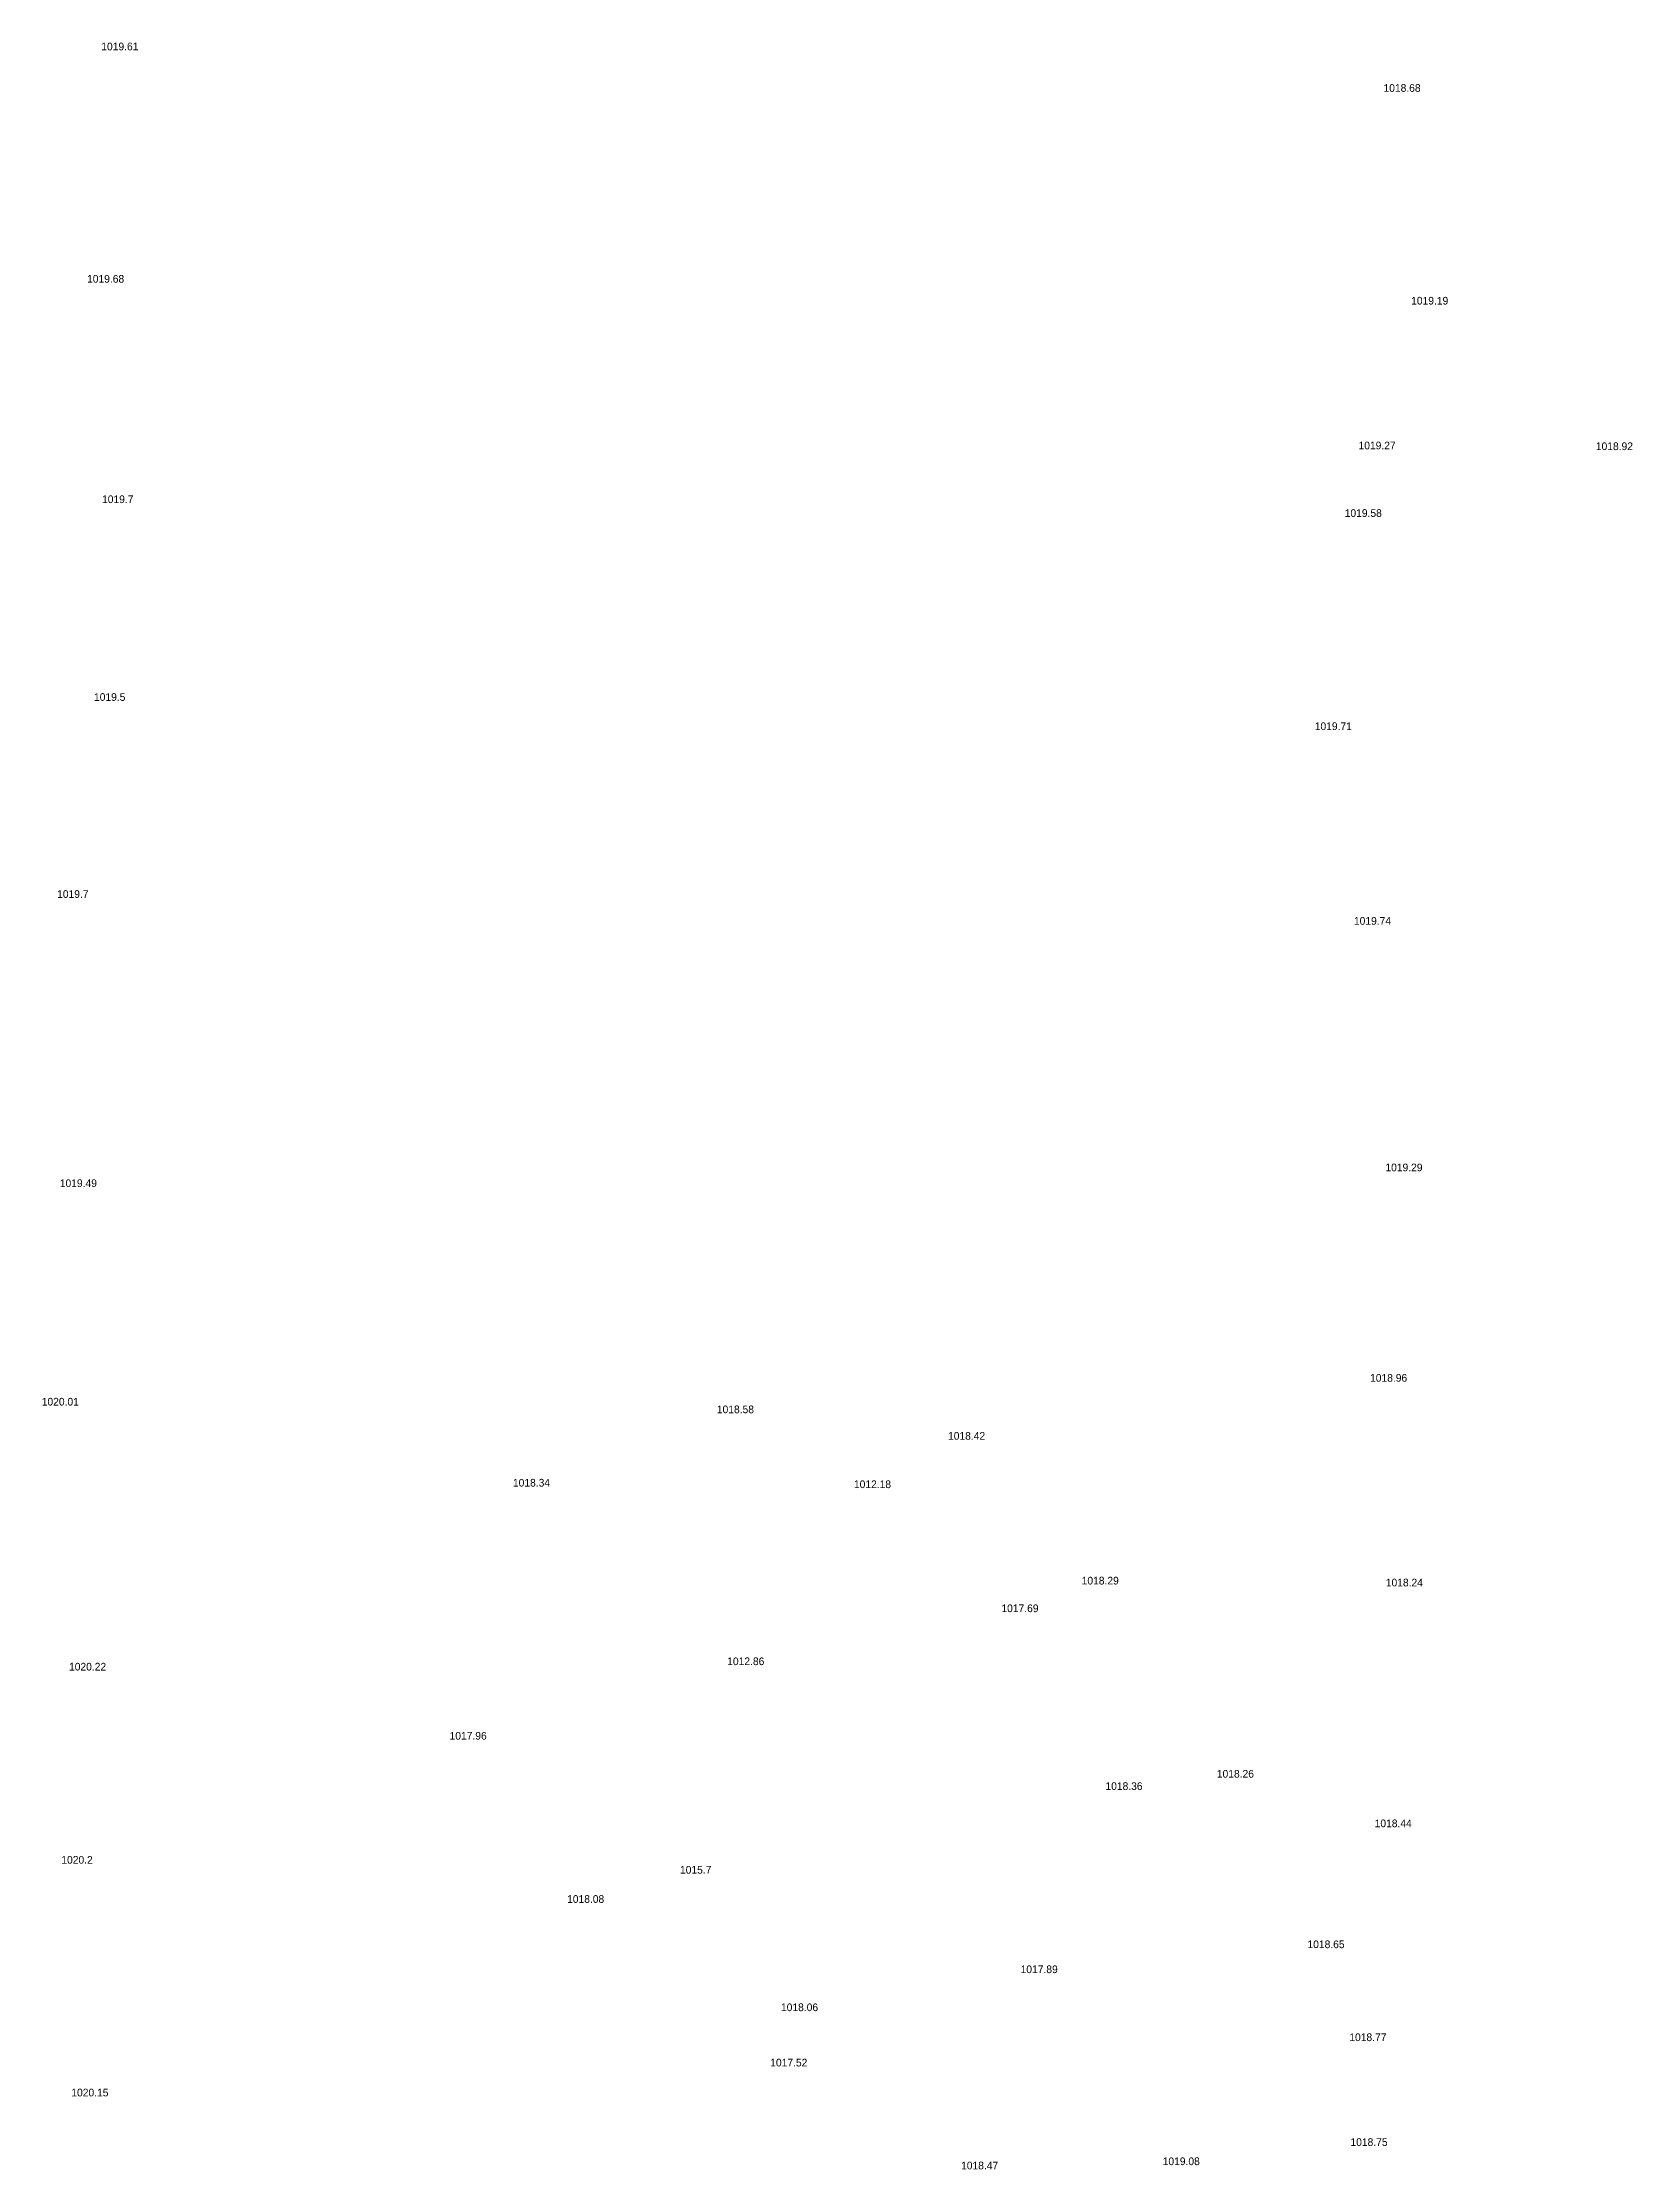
# Model space of a CAD drawing. Header units: inches. Extents: x 628884 to 629912, y 4519174 to 4520145.
# Drawn here: x 629012.4 to 629053.8, y 4519841.1 to 4519896.5 of the extents above; entities that cross this region are included whole.
import ezdxf

# ---------------------------------------------------------------- set-up
doc = ezdxf.new("R2010")
doc.units = ezdxf.units.IN
doc.header["$MEASUREMENT"] = 0

msp = doc.modelspace()

# ---------------------------------------------------------------- texts
for s, p in [('1019.61', (629013.93, 4519896.33, 1019.61)), ('1018.68', (629047.32, 4519895.25, 1018.68)), ('1019.68', (629013.56, 4519890.28, 1019.68)), ('1019.19', (629048.04, 4519889.71, 1019.19)), ('1019.27', (629046.67, 4519885.94, 1019.27)), ('1018.92', (629052.85, 4519885.92, 1018.92)), ('1019.7', (629013.95, 4519884.54, 1019.7)), ('1019.58', (629046.31, 4519884.18, 1019.58)), ('1019.5', (629013.74, 4519879.39, 1019.5)), ('1019.71', (629045.53, 4519878.63, 1019.71)), ('1019.7', (629012.78, 4519874.26, 1019.7)), ('1019.74', (629046.55, 4519873.56, 1019.74)), ('1019.29', (629047.37, 4519867.14, 1019.29)), ('1019.49', (629012.85, 4519866.73, 1019.49)), ('1018.96', (629046.97, 4519861.66, 1018.96)), ('1020.01', (629012.38, 4519861.04, 1020.01)), ('1018.58', (629029.96, 4519860.84, 1018.58)), ('1018.42', (629035.98, 4519860.15, 1018.42)), ('1018.34', (629024.65, 4519858.93, 1018.34)), ('1012.18', (629033.53, 4519858.89, 1012.18)), ('1018.29', (629039.46, 4519856.38, 1018.29)), ('1018.24', (629047.38, 4519856.33, 1018.24)), ('1017.69', (629037.37, 4519855.66, 1017.69)), ('1020.22', (629013.09, 4519854.14, 1020.22)), ('1012.86', (629030.23, 4519854.28, 1012.86)), ('1017.96', (629023, 4519852.34, 1017.96)), ('1018.36', (629040.08, 4519851.03, 1018.36)), ('1018.26', (629042.98, 4519851.35, 1018.26)), ('1018.44', (629047.09, 4519850.06, 1018.44)), ('1020.2', (629012.89, 4519849.11, 1020.2)), ('1015.7', (629029, 4519848.85, 1015.7)), ('1018.08', (629026.06, 4519848.09, 1018.08)), ('1018.65', (629045.34, 4519846.91, 1018.65)), ('1017.89', (629037.87, 4519846.26, 1017.89)), ('1018.06', (629031.63, 4519845.27, 1018.06)), ('1018.77', (629046.43, 4519844.49, 1018.77)), ('1017.52', (629031.35, 4519843.83, 1017.52)), ('1020.15', (629013.15, 4519843.05, 1020.15)), ('1018.75', (629046.46, 4519841.76, 1018.75)), ('1018.47', (629036.32, 4519841.15, 1018.47)), ('1019.08', (629041.57, 4519841.26, 1019.08))]:
    msp.add_text(s, height=0.2).set_placement(p)

doc.saveas('drawing.dxf')
